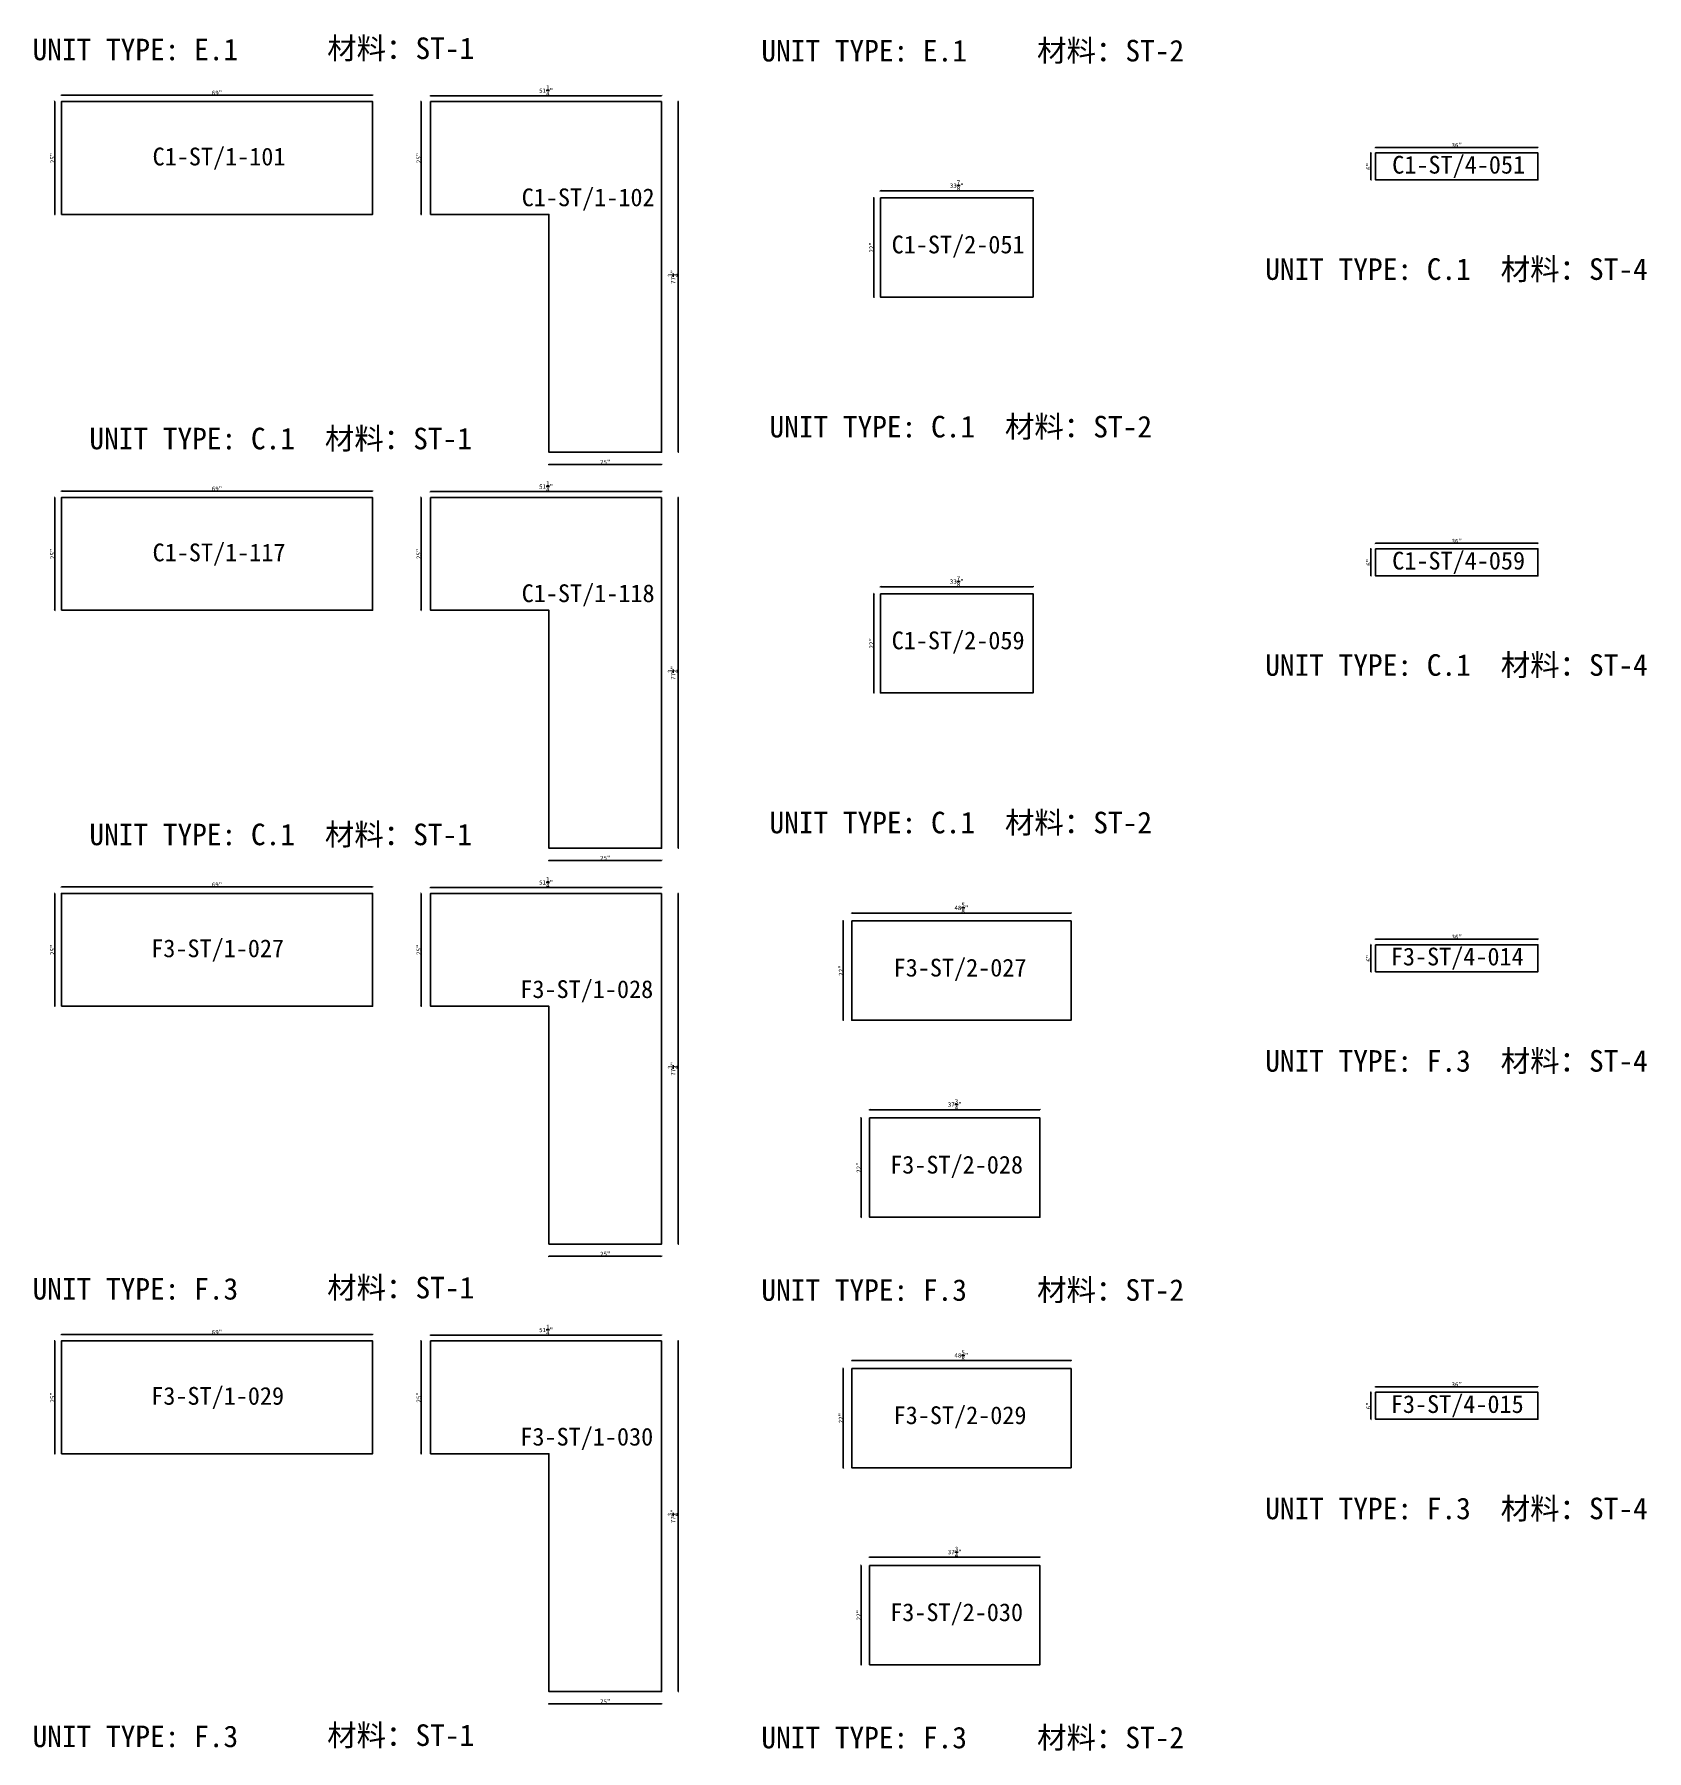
# Model space of a CAD drawing. Header units: millimetres. Extents: x -46962 to 137822, y -48342 to 2116.
# Drawn here: x -46822 to -37741, y -44448 to -34782 of the extents above; entities that cross this region are included whole.
import ezdxf
from ezdxf.enums import TextEntityAlignment as Align

# ---------------------------------------------------------------- set-up
doc = ezdxf.new("R2010")
doc.units = ezdxf.units.MM
doc.layers.add('COUNTERTOP_NUMBER', color=3, linetype='Continuous')
doc.layers.add('COUNTERTOPS', color=7, linetype='Continuous')
doc.styles.add('样式 1', font='')
doc.styles.get('样式 1').set_extended_font_data('NSimSun')
doc.dimstyles.new('副本 ISO-25', dxfattribs={"dimtxt": 25, "dimasz": 10, "dimexe": 1.5, "dimexo": 0.5, "dimtad": 1, "dimlfac": 0.03937, "dimlunit": 5, "dimtxsty": '样式 1', "dimblk": 'ARCHTICK', "dimcen": 2.5, "dimclrd": 256, "dimclrt": 1, "dimazin": 3, "dimtfac": 1, "dimtmove": 0, "dimatfit": 3, "dimfxlon": 1})

msp = doc.modelspace()

# ---------------------------------------------------------------- texts
at = {"style": '样式 1'}
for s, p in [('材料：ST-1', (-45172.423, -34921.292)), ('材料：ST-2', (-41174.575, -34934.725)), ('UNIT TYPE: E.1', (-46831.71, -34927.947)), ('UNIT TYPE: E.1', (-42727.3, -34934.725)), ('UNIT TYPE: C.1', (-39889.784, -36164.975)), ('材料：ST-4', (-38563.503, -36164.975)), ('材料：ST-2', (-41355.377, -37052.153)), ('UNIT TYPE: C.1', (-46511.744, -37119.106)), ('材料：ST-1', (-45185.463, -37119.106)), ('UNIT TYPE: C.1', (-42681.658, -37052.153)), ('UNIT TYPE: C.1', (-39889.784, -38394.542)), ('材料：ST-4', (-38563.503, -38394.542)), ('材料：ST-2', (-41355.377, -39281.721)), ('UNIT TYPE: C.1', (-46511.744, -39348.674)), ('材料：ST-1', (-45185.463, -39348.674)), ('UNIT TYPE: C.1', (-42681.658, -39281.721)), ('材料：ST-4', (-38563.503, -40624.109)), ('UNIT TYPE: F.3', (-39889.784, -40624.109)), ('UNIT TYPE: F.3', (-46831.71, -41907.5)), ('材料：ST-1', (-45172.423, -41900.845)), ('UNIT TYPE: F.3', (-42727.3, -41914.277)), ('材料：ST-2', (-41174.575, -41914.277)), ('材料：ST-4', (-38563.503, -43144.528)), ('UNIT TYPE: F.3', (-39889.784, -43144.528)), ('UNIT TYPE: F.3', (-46831.71, -44427.918)), ('材料：ST-1', (-45172.423, -44421.263)), ('UNIT TYPE: F.3', (-42727.3, -44434.696)), ('材料：ST-2', (-41174.575, -44434.696))]:
    msp.add_text(s, height=121.5865, dxfattribs=at).set_placement(p)
at = {"layer": 'COUNTERTOP_NUMBER', "color": 3, "style": '样式 1'}
for s, p in [('C1-ST/1-101', (-45781.553, -35470.177)), ('C1-ST/4-051', (-38800.229, -35516.387)), ('C1-ST/1-102', (-43702.658, -35700.027)), ('C1-ST/2-051', (-41619.024, -35965.519)), ('C1-ST/1-117', (-45781.553, -37699.744)), ('C1-ST/4-059', (-38800.229, -37745.954)), ('C1-ST/1-118', (-43702.658, -37929.594)), ('C1-ST/2-059', (-41619.024, -38195.086)), ('F3-ST/1-027', (-45789.329, -39929.311)), ('F3-ST/4-014', (-38808.005, -39975.522)), ('F3-ST/2-027', (-41608.159, -40038.164)), ('F3-ST/1-028', (-43710.434, -40159.161)), ('F3-ST/2-028', (-41627.614, -41147.748)), ('F3-ST/1-029', (-45789.329, -42449.73)), ('F3-ST/2-029', (-41608.159, -42558.582)), ('F3-ST/4-015', (-38808.005, -42495.94)), ('F3-ST/1-030', (-43710.434, -42679.58)), ('F3-ST/2-030', (-41627.614, -43668.166))]:
    msp.add_text(s, height=100, dxfattribs=at).set_placement(p, align=Align.MIDDLE_CENTER)

# ---------------------------------------------------------------- blocks, each defined once
blk = doc.blocks.new('_ArchTick')
at = {"color": 0, "linetype": 'ByBlock', "const_width": 0.15}
blk.add_lwpolyline([(-0.5, -0.5), (0.5, 0.5)], dxfattribs=at)
blk = doc.blocks.new('*D166')
at = {"color": 0, "lineweight": -2, "transparency": 16777216}
for p, q in [((-46705.4, -35161), (-46707.9, -35161)), ((-46705.4, -35796), (-46707.9, -35796))]:
    blk.add_line(p, q, dxfattribs=at)
at = {"lineweight": -2, "transparency": 16777216}
blk.add_line((-46706.4, -35796), (-46706.4, -35161), dxfattribs=at)
at = {"layer": 'Defpoints', "color": 0, "transparency": 16777216}
for p in [(-46706.4, -35161), (-46669.4, -35161), (-46669.4, -35796)]:
    blk.add_point(p, dxfattribs=at)
at = {"lineweight": -2, "transparency": 16777216, "xscale": 10, "yscale": 10, "zscale": 10}
for p, rotation in [((-46706.4, -35161), 90), ((-46706.4, -35796), 270)]:
    blk.add_blockref('_ArchTick', p, dxfattribs=dict(at, rotation=rotation))
at = {"color": 1, "transparency": 16777216, "insert": (-46719.5, -35478.5), "char_height": 25, "attachment_point": 5, "rotation": 90, "style": '样式 1'}
blk.add_mtext('\\A1;25"', dxfattribs=at)
blk = doc.blocks.new('*D167')
at = {"color": 0, "lineweight": -2, "transparency": 16777216}
for p, q in [((-46669.4, -35125.7), (-46669.4, -35123.2)), ((-44916.8, -35125.7), (-44916.8, -35123.2))]:
    blk.add_line(p, q, dxfattribs=at)
at = {"lineweight": -2, "transparency": 16777216}
blk.add_line((-46669.4, -35124.7), (-44916.8, -35124.7), dxfattribs=at)
at = {"layer": 'Defpoints', "color": 0, "transparency": 16777216}
for p in [(-46669.4, -35161), (-44916.8, -35124.7), (-44916.8, -35161)]:
    blk.add_point(p, dxfattribs=at)
at = {"lineweight": -2, "transparency": 16777216, "xscale": 10, "yscale": 10, "zscale": 10, "rotation": 180}
blk.add_blockref('_ArchTick', (-46669.4, -35124.7), dxfattribs=at)
at = {"lineweight": -2, "transparency": 16777216, "xscale": 10, "yscale": 10, "zscale": 10}
blk.add_blockref('_ArchTick', (-44916.8, -35124.7), dxfattribs=at)
at = {"color": 1, "transparency": 16777216, "insert": (-45793.1, -35111.6), "char_height": 25, "attachment_point": 5, "style": '样式 1'}
blk.add_mtext('\\A1;69"', dxfattribs=at)
blk = doc.blocks.new('*D162')
at = {"color": 0, "lineweight": -2, "transparency": 16777216}
for p, q in [((-44590.5, -35128.9), (-44590.5, -35126.4)), ((-43288.8, -35128.9), (-43288.8, -35126.4))]:
    blk.add_line(p, q, dxfattribs=at)
at = {"lineweight": -2, "transparency": 16777216}
blk.add_line((-44590.5, -35127.9), (-43288.8, -35127.9), dxfattribs=at)
at = {"layer": 'Defpoints', "color": 0, "transparency": 16777216}
for p in [(-44590.5, -35161), (-43288.8, -35127.9), (-43288.8, -35161)]:
    blk.add_point(p, dxfattribs=at)
at = {"lineweight": -2, "transparency": 16777216, "xscale": 10, "yscale": 10, "zscale": 10, "rotation": 180}
blk.add_blockref('_ArchTick', (-44590.5, -35127.9), dxfattribs=at)
at = {"lineweight": -2, "transparency": 16777216, "xscale": 10, "yscale": 10, "zscale": 10}
blk.add_blockref('_ArchTick', (-43288.8, -35127.9), dxfattribs=at)
at = {"color": 1, "transparency": 16777216, "insert": (-43939.6, -35098.9), "char_height": 25, "attachment_point": 5, "style": '样式 1'}
blk.add_mtext('\\A1;51{\\H1x;\\S1/4;}"', dxfattribs=at)
blk = doc.blocks.new('*D163')
at = {"color": 0, "lineweight": -2, "transparency": 16777216}
for p, q in [((-44643, -35161), (-44645.5, -35161)), ((-44643, -35796), (-44645.5, -35796))]:
    blk.add_line(p, q, dxfattribs=at)
at = {"lineweight": -2, "transparency": 16777216}
blk.add_line((-44644, -35796), (-44644, -35161), dxfattribs=at)
at = {"layer": 'Defpoints', "color": 0, "transparency": 16777216}
for p in [(-44644, -35161), (-44590.5, -35161), (-44590.5, -35796)]:
    blk.add_point(p, dxfattribs=at)
at = {"lineweight": -2, "transparency": 16777216, "xscale": 10, "yscale": 10, "zscale": 10}
for p, rotation in [((-44644, -35161), 90), ((-44644, -35796), 270)]:
    blk.add_blockref('_ArchTick', p, dxfattribs=dict(at, rotation=rotation))
at = {"color": 1, "transparency": 16777216, "insert": (-44657.1, -35478.5), "char_height": 25, "attachment_point": 5, "rotation": 90, "style": '样式 1'}
blk.add_mtext('\\A1;25"', dxfattribs=at)
blk = doc.blocks.new('*D164')
at = {"color": 0, "lineweight": -2, "transparency": 16777216}
for p, q in [((-43923.8, -37203.3), (-43923.8, -37205.8)), ((-43288.8, -37203.3), (-43288.8, -37205.8))]:
    blk.add_line(p, q, dxfattribs=at)
at = {"lineweight": -2, "transparency": 16777216}
blk.add_line((-43288.8, -37204.3), (-43923.8, -37204.3), dxfattribs=at)
at = {"layer": 'Defpoints', "color": 0, "transparency": 16777216}
for p in [(-43923.8, -37135.9), (-43923.8, -37204.3), (-43288.8, -37135.9)]:
    blk.add_point(p, dxfattribs=at)
at = {"lineweight": -2, "transparency": 16777216, "xscale": 10, "yscale": 10, "zscale": 10, "rotation": 180}
blk.add_blockref('_ArchTick', (-43923.8, -37204.3), dxfattribs=at)
at = {"lineweight": -2, "transparency": 16777216, "xscale": 10, "yscale": 10, "zscale": 10}
blk.add_blockref('_ArchTick', (-43288.8, -37204.3), dxfattribs=at)
at = {"color": 1, "transparency": 16777216, "insert": (-43606.3, -37191.1), "char_height": 25, "attachment_point": 5, "style": '样式 1'}
blk.add_mtext('\\A1;25"', dxfattribs=at)
blk = doc.blocks.new('*D165')
at = {"color": 0, "lineweight": -2, "transparency": 16777216}
for p, q in [((-43196.5, -35161), (-43194, -35161)), ((-43196.5, -37135.9), (-43194, -37135.9))]:
    blk.add_line(p, q, dxfattribs=at)
at = {"lineweight": -2, "transparency": 16777216}
blk.add_line((-43195.5, -37135.9), (-43195.5, -35161), dxfattribs=at)
at = {"layer": 'Defpoints', "color": 0, "transparency": 16777216}
for p in [(-43288.8, -35161), (-43195.5, -35161), (-43288.8, -37135.9)]:
    blk.add_point(p, dxfattribs=at)
at = {"lineweight": -2, "transparency": 16777216, "xscale": 10, "yscale": 10, "zscale": 10}
for p, rotation in [((-43195.5, -35161), 90), ((-43195.5, -37135.9), 270)]:
    blk.add_blockref('_ArchTick', p, dxfattribs=dict(at, rotation=rotation))
at = {"color": 1, "transparency": 16777216, "insert": (-43224.6, -36148.4), "char_height": 25, "attachment_point": 5, "rotation": 90, "style": '样式 1'}
blk.add_mtext('\\A1;77{\\H1x;\\S3/4;}"', dxfattribs=at)
blk = doc.blocks.new('*D168')
at = {"color": 0, "lineweight": -2, "transparency": 16777216}
for p, q in [((-42056.9, -35664.1), (-42056.9, -35661.6)), ((-41196.5, -35664.1), (-41196.5, -35661.6))]:
    blk.add_line(p, q, dxfattribs=at)
at = {"lineweight": -2, "transparency": 16777216}
blk.add_line((-42056.9, -35663.1), (-41196.5, -35663.1), dxfattribs=at)
at = {"layer": 'Defpoints', "color": 0, "transparency": 16777216}
for p in [(-41196.5, -35663.1), (-42056.9, -35702.5), (-41196.5, -35702.5)]:
    blk.add_point(p, dxfattribs=at)
at = {"lineweight": -2, "transparency": 16777216, "xscale": 10, "yscale": 10, "zscale": 10, "rotation": 180}
blk.add_blockref('_ArchTick', (-42056.9, -35663.1), dxfattribs=at)
at = {"lineweight": -2, "transparency": 16777216, "xscale": 10, "yscale": 10, "zscale": 10}
blk.add_blockref('_ArchTick', (-41196.5, -35663.1), dxfattribs=at)
at = {"color": 1, "transparency": 16777216, "insert": (-41626.7, -35634), "char_height": 25, "attachment_point": 5, "style": '样式 1'}
blk.add_mtext('\\A1;33{\\H1x;\\S7/8;}"', dxfattribs=at)
blk = doc.blocks.new('*D169')
at = {"color": 0, "lineweight": -2, "transparency": 16777216}
for p, q in [((-42092.5, -35702.5), (-42095, -35702.5)), ((-42092.5, -36261.3), (-42095, -36261.3))]:
    blk.add_line(p, q, dxfattribs=at)
at = {"lineweight": -2, "transparency": 16777216}
blk.add_line((-42093.5, -35702.5), (-42093.5, -36261.3), dxfattribs=at)
at = {"layer": 'Defpoints', "color": 0, "transparency": 16777216}
for p in [(-42056.9, -35702.5), (-42093.5, -36261.3), (-42056.9, -36261.3)]:
    blk.add_point(p, dxfattribs=at)
at = {"lineweight": -2, "transparency": 16777216, "xscale": 10, "yscale": 10, "zscale": 10}
for p, rotation in [((-42093.5, -35702.5), 90), ((-42093.5, -36261.3), 270)]:
    blk.add_blockref('_ArchTick', p, dxfattribs=dict(at, rotation=rotation))
at = {"color": 1, "transparency": 16777216, "insert": (-42106.7, -35981.9), "char_height": 25, "attachment_point": 5, "rotation": 90, "style": '样式 1'}
blk.add_mtext('\\A1;22"', dxfattribs=at)
blk = doc.blocks.new('*D170')
at = {"color": 0, "lineweight": -2, "transparency": 16777216}
for p, q in [((-39268.1, -35420), (-39268.1, -35417.5)), ((-38353.7, -35420), (-38353.7, -35417.5))]:
    blk.add_line(p, q, dxfattribs=at)
at = {"lineweight": -2, "transparency": 16777216}
blk.add_line((-39268.1, -35419), (-38353.7, -35419), dxfattribs=at)
at = {"layer": 'Defpoints', "color": 0, "transparency": 16777216}
for p in [(-39268.1, -35449.8), (-38353.7, -35419), (-38353.7, -35449.8)]:
    blk.add_point(p, dxfattribs=at)
at = {"lineweight": -2, "transparency": 16777216, "xscale": 10, "yscale": 10, "zscale": 10, "rotation": 180}
blk.add_blockref('_ArchTick', (-39268.1, -35419), dxfattribs=at)
at = {"lineweight": -2, "transparency": 16777216, "xscale": 10, "yscale": 10, "zscale": 10}
blk.add_blockref('_ArchTick', (-38353.7, -35419), dxfattribs=at)
at = {"color": 1, "transparency": 16777216, "insert": (-38810.9, -35405.9), "char_height": 25, "attachment_point": 5, "style": '样式 1'}
blk.add_mtext('\\A1;36"', dxfattribs=at)
blk = doc.blocks.new('*D171')
at = {"color": 0, "lineweight": -2, "transparency": 16777216}
for p, q in [((-39292.9, -35449.8), (-39295.4, -35449.8)), ((-39292.9, -35602.2), (-39295.4, -35602.2))]:
    blk.add_line(p, q, dxfattribs=at)
at = {"lineweight": -2, "transparency": 16777216}
blk.add_line((-39293.9, -35602.2), (-39293.9, -35449.8), dxfattribs=at)
at = {"layer": 'Defpoints', "color": 0, "transparency": 16777216}
for p in [(-39293.9, -35449.8), (-39268.1, -35449.8), (-39268.1, -35602.2)]:
    blk.add_point(p, dxfattribs=at)
at = {"lineweight": -2, "transparency": 16777216, "xscale": 10, "yscale": 10, "zscale": 10}
for p, rotation in [((-39293.9, -35449.8), 90), ((-39293.9, -35602.2), 270)]:
    blk.add_blockref('_ArchTick', p, dxfattribs=dict(at, rotation=rotation))
at = {"color": 1, "transparency": 16777216, "insert": (-39307.1, -35526), "char_height": 25, "attachment_point": 5, "rotation": 90, "style": '样式 1'}
blk.add_mtext('\\A1;6"', dxfattribs=at)
blk = doc.blocks.new('*D176')
at = {"color": 0, "lineweight": -2, "transparency": 16777216}
for p, q in [((-46705.4, -37390.6), (-46707.9, -37390.6)), ((-46705.4, -38025.6), (-46707.9, -38025.6))]:
    blk.add_line(p, q, dxfattribs=at)
at = {"lineweight": -2, "transparency": 16777216}
blk.add_line((-46706.4, -38025.6), (-46706.4, -37390.6), dxfattribs=at)
at = {"layer": 'Defpoints', "color": 0, "transparency": 16777216}
for p in [(-46706.4, -37390.6), (-46669.4, -37390.6), (-46669.4, -38025.6)]:
    blk.add_point(p, dxfattribs=at)
at = {"lineweight": -2, "transparency": 16777216, "xscale": 10, "yscale": 10, "zscale": 10}
for p, rotation in [((-46706.4, -37390.6), 90), ((-46706.4, -38025.6), 270)]:
    blk.add_blockref('_ArchTick', p, dxfattribs=dict(at, rotation=rotation))
at = {"color": 1, "transparency": 16777216, "insert": (-46719.5, -37708.1), "char_height": 25, "attachment_point": 5, "rotation": 90, "style": '样式 1'}
blk.add_mtext('\\A1;25"', dxfattribs=at)
blk = doc.blocks.new('*D177')
at = {"color": 0, "lineweight": -2, "transparency": 16777216}
for p, q in [((-46669.4, -37355.2), (-46669.4, -37352.7)), ((-44916.8, -37355.2), (-44916.8, -37352.7))]:
    blk.add_line(p, q, dxfattribs=at)
at = {"lineweight": -2, "transparency": 16777216}
blk.add_line((-46669.4, -37354.2), (-44916.8, -37354.2), dxfattribs=at)
at = {"layer": 'Defpoints', "color": 0, "transparency": 16777216}
for p in [(-46669.4, -37390.6), (-44916.8, -37354.2), (-44916.8, -37390.6)]:
    blk.add_point(p, dxfattribs=at)
at = {"lineweight": -2, "transparency": 16777216, "xscale": 10, "yscale": 10, "zscale": 10, "rotation": 180}
blk.add_blockref('_ArchTick', (-46669.4, -37354.2), dxfattribs=at)
at = {"lineweight": -2, "transparency": 16777216, "xscale": 10, "yscale": 10, "zscale": 10}
blk.add_blockref('_ArchTick', (-44916.8, -37354.2), dxfattribs=at)
at = {"color": 1, "transparency": 16777216, "insert": (-45793.1, -37341.1), "char_height": 25, "attachment_point": 5, "style": '样式 1'}
blk.add_mtext('\\A1;69"', dxfattribs=at)
blk = doc.blocks.new('*D172')
at = {"color": 0, "lineweight": -2, "transparency": 16777216}
for p, q in [((-44590.5, -37358.4), (-44590.5, -37355.9)), ((-43288.8, -37358.4), (-43288.8, -37355.9))]:
    blk.add_line(p, q, dxfattribs=at)
at = {"lineweight": -2, "transparency": 16777216}
blk.add_line((-44590.5, -37357.4), (-43288.8, -37357.4), dxfattribs=at)
at = {"layer": 'Defpoints', "color": 0, "transparency": 16777216}
for p in [(-44590.5, -37390.6), (-43288.8, -37357.4), (-43288.8, -37390.6)]:
    blk.add_point(p, dxfattribs=at)
at = {"lineweight": -2, "transparency": 16777216, "xscale": 10, "yscale": 10, "zscale": 10, "rotation": 180}
blk.add_blockref('_ArchTick', (-44590.5, -37357.4), dxfattribs=at)
at = {"lineweight": -2, "transparency": 16777216, "xscale": 10, "yscale": 10, "zscale": 10}
blk.add_blockref('_ArchTick', (-43288.8, -37357.4), dxfattribs=at)
at = {"color": 1, "transparency": 16777216, "insert": (-43939.6, -37328.4), "char_height": 25, "attachment_point": 5, "style": '样式 1'}
blk.add_mtext('\\A1;51{\\H1x;\\S1/4;}"', dxfattribs=at)
blk = doc.blocks.new('*D173')
at = {"color": 0, "lineweight": -2, "transparency": 16777216}
for p, q in [((-44643, -37390.6), (-44645.5, -37390.6)), ((-44643, -38025.6), (-44645.5, -38025.6))]:
    blk.add_line(p, q, dxfattribs=at)
at = {"lineweight": -2, "transparency": 16777216}
blk.add_line((-44644, -38025.6), (-44644, -37390.6), dxfattribs=at)
at = {"layer": 'Defpoints', "color": 0, "transparency": 16777216}
for p in [(-44644, -37390.6), (-44590.5, -37390.6), (-44590.5, -38025.6)]:
    blk.add_point(p, dxfattribs=at)
at = {"lineweight": -2, "transparency": 16777216, "xscale": 10, "yscale": 10, "zscale": 10}
for p, rotation in [((-44644, -37390.6), 90), ((-44644, -38025.6), 270)]:
    blk.add_blockref('_ArchTick', p, dxfattribs=dict(at, rotation=rotation))
at = {"color": 1, "transparency": 16777216, "insert": (-44657.1, -37708.1), "char_height": 25, "attachment_point": 5, "rotation": 90, "style": '样式 1'}
blk.add_mtext('\\A1;25"', dxfattribs=at)
blk = doc.blocks.new('*D174')
at = {"color": 0, "lineweight": -2, "transparency": 16777216}
for p, q in [((-43923.8, -39432.8), (-43923.8, -39435.3)), ((-43288.8, -39432.8), (-43288.8, -39435.3))]:
    blk.add_line(p, q, dxfattribs=at)
at = {"lineweight": -2, "transparency": 16777216}
blk.add_line((-43288.8, -39433.8), (-43923.8, -39433.8), dxfattribs=at)
at = {"layer": 'Defpoints', "color": 0, "transparency": 16777216}
for p in [(-43923.8, -39365.4), (-43923.8, -39433.8), (-43288.8, -39365.4)]:
    blk.add_point(p, dxfattribs=at)
at = {"lineweight": -2, "transparency": 16777216, "xscale": 10, "yscale": 10, "zscale": 10, "rotation": 180}
blk.add_blockref('_ArchTick', (-43923.8, -39433.8), dxfattribs=at)
at = {"lineweight": -2, "transparency": 16777216, "xscale": 10, "yscale": 10, "zscale": 10}
blk.add_blockref('_ArchTick', (-43288.8, -39433.8), dxfattribs=at)
at = {"color": 1, "transparency": 16777216, "insert": (-43606.3, -39420.7), "char_height": 25, "attachment_point": 5, "style": '样式 1'}
blk.add_mtext('\\A1;25"', dxfattribs=at)
blk = doc.blocks.new('*D175')
at = {"color": 0, "lineweight": -2, "transparency": 16777216}
for p, q in [((-43196.5, -37390.6), (-43194, -37390.6)), ((-43196.5, -39365.4), (-43194, -39365.4))]:
    blk.add_line(p, q, dxfattribs=at)
at = {"lineweight": -2, "transparency": 16777216}
blk.add_line((-43195.5, -39365.4), (-43195.5, -37390.6), dxfattribs=at)
at = {"layer": 'Defpoints', "color": 0, "transparency": 16777216}
for p in [(-43288.8, -37390.6), (-43195.5, -37390.6), (-43288.8, -39365.4)]:
    blk.add_point(p, dxfattribs=at)
at = {"lineweight": -2, "transparency": 16777216, "xscale": 10, "yscale": 10, "zscale": 10}
for p, rotation in [((-43195.5, -37390.6), 90), ((-43195.5, -39365.4), 270)]:
    blk.add_blockref('_ArchTick', p, dxfattribs=dict(at, rotation=rotation))
at = {"color": 1, "transparency": 16777216, "insert": (-43224.6, -38378), "char_height": 25, "attachment_point": 5, "rotation": 90, "style": '样式 1'}
blk.add_mtext('\\A1;77{\\H1x;\\S3/4;}"', dxfattribs=at)
blk = doc.blocks.new('*D178')
at = {"color": 0, "lineweight": -2, "transparency": 16777216}
for p, q in [((-42056.9, -37893.7), (-42056.9, -37891.2)), ((-41196.5, -37893.7), (-41196.5, -37891.2))]:
    blk.add_line(p, q, dxfattribs=at)
at = {"lineweight": -2, "transparency": 16777216}
blk.add_line((-42056.9, -37892.7), (-41196.5, -37892.7), dxfattribs=at)
at = {"layer": 'Defpoints', "color": 0, "transparency": 16777216}
for p in [(-42056.9, -37932.1), (-41196.5, -37892.7), (-41196.5, -37932.1)]:
    blk.add_point(p, dxfattribs=at)
at = {"lineweight": -2, "transparency": 16777216, "xscale": 10, "yscale": 10, "zscale": 10, "rotation": 180}
blk.add_blockref('_ArchTick', (-42056.9, -37892.7), dxfattribs=at)
at = {"lineweight": -2, "transparency": 16777216, "xscale": 10, "yscale": 10, "zscale": 10}
blk.add_blockref('_ArchTick', (-41196.5, -37892.7), dxfattribs=at)
at = {"color": 1, "transparency": 16777216, "insert": (-41626.7, -37863.6), "char_height": 25, "attachment_point": 5, "style": '样式 1'}
blk.add_mtext('\\A1;33{\\H1x;\\S7/8;}"', dxfattribs=at)
blk = doc.blocks.new('*D179')
at = {"color": 0, "lineweight": -2, "transparency": 16777216}
for p, q in [((-42092.5, -37932.1), (-42095, -37932.1)), ((-42092.5, -38490.9), (-42095, -38490.9))]:
    blk.add_line(p, q, dxfattribs=at)
at = {"lineweight": -2, "transparency": 16777216}
blk.add_line((-42093.5, -37932.1), (-42093.5, -38490.9), dxfattribs=at)
at = {"layer": 'Defpoints', "color": 0, "transparency": 16777216}
for p in [(-42056.9, -37932.1), (-42093.5, -38490.9), (-42056.9, -38490.9)]:
    blk.add_point(p, dxfattribs=at)
at = {"lineweight": -2, "transparency": 16777216, "xscale": 10, "yscale": 10, "zscale": 10}
for p, rotation in [((-42093.5, -37932.1), 90), ((-42093.5, -38490.9), 270)]:
    blk.add_blockref('_ArchTick', p, dxfattribs=dict(at, rotation=rotation))
at = {"color": 1, "transparency": 16777216, "insert": (-42106.7, -38211.5), "char_height": 25, "attachment_point": 5, "rotation": 90, "style": '样式 1'}
blk.add_mtext('\\A1;22"', dxfattribs=at)
blk = doc.blocks.new('*D180')
at = {"color": 0, "lineweight": -2, "transparency": 16777216}
for p, q in [((-39268.1, -37649.5), (-39268.1, -37647)), ((-38353.7, -37649.5), (-38353.7, -37647))]:
    blk.add_line(p, q, dxfattribs=at)
at = {"lineweight": -2, "transparency": 16777216}
blk.add_line((-39268.1, -37648.5), (-38353.7, -37648.5), dxfattribs=at)
at = {"layer": 'Defpoints', "color": 0, "transparency": 16777216}
for p in [(-39268.1, -37679.4), (-38353.7, -37648.5), (-38353.7, -37679.4)]:
    blk.add_point(p, dxfattribs=at)
at = {"lineweight": -2, "transparency": 16777216, "xscale": 10, "yscale": 10, "zscale": 10, "rotation": 180}
blk.add_blockref('_ArchTick', (-39268.1, -37648.5), dxfattribs=at)
at = {"lineweight": -2, "transparency": 16777216, "xscale": 10, "yscale": 10, "zscale": 10}
blk.add_blockref('_ArchTick', (-38353.7, -37648.5), dxfattribs=at)
at = {"color": 1, "transparency": 16777216, "insert": (-38810.9, -37635.4), "char_height": 25, "attachment_point": 5, "style": '样式 1'}
blk.add_mtext('\\A1;36"', dxfattribs=at)
blk = doc.blocks.new('*D181')
at = {"color": 0, "lineweight": -2, "transparency": 16777216}
for p, q in [((-39292.9, -37679.4), (-39295.4, -37679.4)), ((-39292.9, -37831.8), (-39295.4, -37831.8))]:
    blk.add_line(p, q, dxfattribs=at)
at = {"lineweight": -2, "transparency": 16777216}
blk.add_line((-39293.9, -37831.8), (-39293.9, -37679.4), dxfattribs=at)
at = {"layer": 'Defpoints', "color": 0, "transparency": 16777216}
for p in [(-39293.9, -37679.4), (-39268.1, -37679.4), (-39268.1, -37831.8)]:
    blk.add_point(p, dxfattribs=at)
at = {"lineweight": -2, "transparency": 16777216, "xscale": 10, "yscale": 10, "zscale": 10}
for p, rotation in [((-39293.9, -37679.4), 90), ((-39293.9, -37831.8), 270)]:
    blk.add_blockref('_ArchTick', p, dxfattribs=dict(at, rotation=rotation))
at = {"color": 1, "transparency": 16777216, "insert": (-39307.1, -37755.6), "char_height": 25, "attachment_point": 5, "rotation": 90, "style": '样式 1'}
blk.add_mtext('\\A1;6"', dxfattribs=at)
blk = doc.blocks.new('*D182')
at = {"color": 0, "lineweight": -2, "transparency": 16777216}
for p, q in [((-46705.4, -39620.1), (-46707.9, -39620.1)), ((-46705.4, -40255.1), (-46707.9, -40255.1))]:
    blk.add_line(p, q, dxfattribs=at)
at = {"lineweight": -2, "transparency": 16777216}
blk.add_line((-46706.4, -40255.1), (-46706.4, -39620.1), dxfattribs=at)
at = {"layer": 'Defpoints', "color": 0, "transparency": 16777216}
for p in [(-46706.4, -39620.1), (-46669.4, -39620.1), (-46669.4, -40255.1)]:
    blk.add_point(p, dxfattribs=at)
at = {"lineweight": -2, "transparency": 16777216, "xscale": 10, "yscale": 10, "zscale": 10}
for p, rotation in [((-46706.4, -39620.1), 90), ((-46706.4, -40255.1), 270)]:
    blk.add_blockref('_ArchTick', p, dxfattribs=dict(at, rotation=rotation))
at = {"color": 1, "transparency": 16777216, "insert": (-46719.5, -39937.6), "char_height": 25, "attachment_point": 5, "rotation": 90, "style": '样式 1'}
blk.add_mtext('\\A1;25"', dxfattribs=at)
blk = doc.blocks.new('*D183')
at = {"color": 0, "lineweight": -2, "transparency": 16777216}
for p, q in [((-46669.4, -39584.8), (-46669.4, -39582.3)), ((-44916.8, -39584.8), (-44916.8, -39582.3))]:
    blk.add_line(p, q, dxfattribs=at)
at = {"lineweight": -2, "transparency": 16777216}
blk.add_line((-46669.4, -39583.8), (-44916.8, -39583.8), dxfattribs=at)
at = {"layer": 'Defpoints', "color": 0, "transparency": 16777216}
for p in [(-46669.4, -39620.1), (-44916.8, -39583.8), (-44916.8, -39620.1)]:
    blk.add_point(p, dxfattribs=at)
at = {"lineweight": -2, "transparency": 16777216, "xscale": 10, "yscale": 10, "zscale": 10, "rotation": 180}
blk.add_blockref('_ArchTick', (-46669.4, -39583.8), dxfattribs=at)
at = {"lineweight": -2, "transparency": 16777216, "xscale": 10, "yscale": 10, "zscale": 10}
blk.add_blockref('_ArchTick', (-44916.8, -39583.8), dxfattribs=at)
at = {"color": 1, "transparency": 16777216, "insert": (-45793.1, -39570.7), "char_height": 25, "attachment_point": 5, "style": '样式 1'}
blk.add_mtext('\\A1;69"', dxfattribs=at)
blk = doc.blocks.new('*D184')
at = {"color": 0, "lineweight": -2, "transparency": 16777216}
for p, q in [((-44590.5, -39588), (-44590.5, -39585.5)), ((-43288.8, -39588), (-43288.8, -39585.5))]:
    blk.add_line(p, q, dxfattribs=at)
at = {"lineweight": -2, "transparency": 16777216}
blk.add_line((-44590.5, -39587), (-43288.8, -39587), dxfattribs=at)
at = {"layer": 'Defpoints', "color": 0, "transparency": 16777216}
for p in [(-44590.5, -39620.1), (-43288.8, -39587), (-43288.8, -39620.1)]:
    blk.add_point(p, dxfattribs=at)
at = {"lineweight": -2, "transparency": 16777216, "xscale": 10, "yscale": 10, "zscale": 10, "rotation": 180}
blk.add_blockref('_ArchTick', (-44590.5, -39587), dxfattribs=at)
at = {"lineweight": -2, "transparency": 16777216, "xscale": 10, "yscale": 10, "zscale": 10}
blk.add_blockref('_ArchTick', (-43288.8, -39587), dxfattribs=at)
at = {"color": 1, "transparency": 16777216, "insert": (-43939.6, -39558), "char_height": 25, "attachment_point": 5, "style": '样式 1'}
blk.add_mtext('\\A1;51{\\H1x;\\S1/4;}"', dxfattribs=at)
blk = doc.blocks.new('*D185')
at = {"color": 0, "lineweight": -2, "transparency": 16777216}
for p, q in [((-44643, -39620.1), (-44645.5, -39620.1)), ((-44643, -40255.1), (-44645.5, -40255.1))]:
    blk.add_line(p, q, dxfattribs=at)
at = {"lineweight": -2, "transparency": 16777216}
blk.add_line((-44644, -40255.1), (-44644, -39620.1), dxfattribs=at)
at = {"layer": 'Defpoints', "color": 0, "transparency": 16777216}
for p in [(-44644, -39620.1), (-44590.5, -39620.1), (-44590.5, -40255.1)]:
    blk.add_point(p, dxfattribs=at)
at = {"lineweight": -2, "transparency": 16777216, "xscale": 10, "yscale": 10, "zscale": 10}
for p, rotation in [((-44644, -39620.1), 90), ((-44644, -40255.1), 270)]:
    blk.add_blockref('_ArchTick', p, dxfattribs=dict(at, rotation=rotation))
at = {"color": 1, "transparency": 16777216, "insert": (-44657.1, -39937.6), "char_height": 25, "attachment_point": 5, "rotation": 90, "style": '样式 1'}
blk.add_mtext('\\A1;25"', dxfattribs=at)
blk = doc.blocks.new('*D186')
at = {"color": 0, "lineweight": -2, "transparency": 16777216}
for p, q in [((-43923.8, -41662.4), (-43923.8, -41664.9)), ((-43288.8, -41662.4), (-43288.8, -41664.9))]:
    blk.add_line(p, q, dxfattribs=at)
at = {"lineweight": -2, "transparency": 16777216}
blk.add_line((-43288.8, -41663.4), (-43923.8, -41663.4), dxfattribs=at)
at = {"layer": 'Defpoints', "color": 0, "transparency": 16777216}
for p in [(-43923.8, -41595), (-43288.8, -41595), (-43923.8, -41663.4)]:
    blk.add_point(p, dxfattribs=at)
at = {"lineweight": -2, "transparency": 16777216, "xscale": 10, "yscale": 10, "zscale": 10, "rotation": 180}
blk.add_blockref('_ArchTick', (-43923.8, -41663.4), dxfattribs=at)
at = {"lineweight": -2, "transparency": 16777216, "xscale": 10, "yscale": 10, "zscale": 10}
blk.add_blockref('_ArchTick', (-43288.8, -41663.4), dxfattribs=at)
at = {"color": 1, "transparency": 16777216, "insert": (-43606.3, -41650.3), "char_height": 25, "attachment_point": 5, "style": '样式 1'}
blk.add_mtext('\\A1;25"', dxfattribs=at)
blk = doc.blocks.new('*D187')
at = {"color": 0, "lineweight": -2, "transparency": 16777216}
for p, q in [((-43196.5, -39620.1), (-43194, -39620.1)), ((-43196.5, -41595), (-43194, -41595))]:
    blk.add_line(p, q, dxfattribs=at)
at = {"lineweight": -2, "transparency": 16777216}
blk.add_line((-43195.5, -41595), (-43195.5, -39620.1), dxfattribs=at)
at = {"layer": 'Defpoints', "color": 0, "transparency": 16777216}
for p in [(-43288.8, -39620.1), (-43195.5, -39620.1), (-43288.8, -41595)]:
    blk.add_point(p, dxfattribs=at)
at = {"lineweight": -2, "transparency": 16777216, "xscale": 10, "yscale": 10, "zscale": 10}
for p, rotation in [((-43195.5, -39620.1), 90), ((-43195.5, -41595), 270)]:
    blk.add_blockref('_ArchTick', p, dxfattribs=dict(at, rotation=rotation))
at = {"color": 1, "transparency": 16777216, "insert": (-43224.6, -40607.6), "char_height": 25, "attachment_point": 5, "rotation": 90, "style": '样式 1'}
blk.add_mtext('\\A1;77{\\H1x;\\S3/4;}"', dxfattribs=at)
blk = doc.blocks.new('*D188')
at = {"color": 0, "lineweight": -2, "transparency": 16777216}
for p, q in [((-42218.2, -39731.7), (-42218.2, -39729.2)), ((-40983.2, -39731.7), (-40983.2, -39729.2))]:
    blk.add_line(p, q, dxfattribs=at)
at = {"lineweight": -2, "transparency": 16777216}
blk.add_line((-42218.2, -39730.7), (-40983.2, -39730.7), dxfattribs=at)
at = {"layer": 'Defpoints', "color": 0, "transparency": 16777216}
for p in [(-42218.2, -39775.2), (-40983.2, -39730.7), (-40983.2, -39775.2)]:
    blk.add_point(p, dxfattribs=at)
at = {"lineweight": -2, "transparency": 16777216, "xscale": 10, "yscale": 10, "zscale": 10, "rotation": 180}
blk.add_blockref('_ArchTick', (-42218.2, -39730.7), dxfattribs=at)
at = {"lineweight": -2, "transparency": 16777216, "xscale": 10, "yscale": 10, "zscale": 10}
blk.add_blockref('_ArchTick', (-40983.2, -39730.7), dxfattribs=at)
at = {"color": 1, "transparency": 16777216, "insert": (-41600.7, -39701.6), "char_height": 25, "attachment_point": 5, "style": '样式 1'}
blk.add_mtext('\\A1;48{\\H1x;\\S5/8;}"', dxfattribs=at)
blk = doc.blocks.new('*D189')
at = {"color": 0, "lineweight": -2, "transparency": 16777216}
for p, q in [((-42265, -39775.2), (-42267.5, -39775.2)), ((-42265, -40334), (-42267.5, -40334))]:
    blk.add_line(p, q, dxfattribs=at)
at = {"lineweight": -2, "transparency": 16777216}
blk.add_line((-42266, -40334), (-42266, -39775.2), dxfattribs=at)
at = {"layer": 'Defpoints', "color": 0, "transparency": 16777216}
for p in [(-42266, -39775.2), (-42218.2, -39775.2), (-42218.2, -40334)]:
    blk.add_point(p, dxfattribs=at)
at = {"lineweight": -2, "transparency": 16777216, "xscale": 10, "yscale": 10, "zscale": 10}
for p, rotation in [((-42266, -39775.2), 90), ((-42266, -40334), 270)]:
    blk.add_blockref('_ArchTick', p, dxfattribs=dict(at, rotation=rotation))
at = {"color": 1, "transparency": 16777216, "insert": (-42279.1, -40054.6), "char_height": 25, "attachment_point": 5, "rotation": 90, "style": '样式 1'}
blk.add_mtext('\\A1;22"', dxfattribs=at)
blk = doc.blocks.new('*D190')
at = {"color": 0, "lineweight": -2, "transparency": 16777216}
for p, q in [((-42117.7, -40838.9), (-42117.7, -40836.4)), ((-41158.9, -40838.9), (-41158.9, -40836.4))]:
    blk.add_line(p, q, dxfattribs=at)
at = {"lineweight": -2, "transparency": 16777216}
blk.add_line((-42117.7, -40837.9), (-41158.9, -40837.9), dxfattribs=at)
at = {"layer": 'Defpoints', "color": 0, "transparency": 16777216}
for p in [(-42117.7, -40884.8), (-41158.9, -40837.9), (-41158.9, -40884.8)]:
    blk.add_point(p, dxfattribs=at)
at = {"lineweight": -2, "transparency": 16777216, "xscale": 10, "yscale": 10, "zscale": 10, "rotation": 180}
blk.add_blockref('_ArchTick', (-42117.7, -40837.9), dxfattribs=at)
at = {"lineweight": -2, "transparency": 16777216, "xscale": 10, "yscale": 10, "zscale": 10}
blk.add_blockref('_ArchTick', (-41158.9, -40837.9), dxfattribs=at)
at = {"color": 1, "transparency": 16777216, "insert": (-41638.3, -40808.8), "char_height": 25, "attachment_point": 5, "style": '样式 1'}
blk.add_mtext('\\A1;37{\\H1x;\\S3/4;}"', dxfattribs=at)
blk = doc.blocks.new('*D191')
at = {"color": 0, "lineweight": -2, "transparency": 16777216}
for p, q in [((-42164.8, -40884.8), (-42167.3, -40884.8)), ((-42164.8, -41443.6), (-42167.3, -41443.6))]:
    blk.add_line(p, q, dxfattribs=at)
at = {"lineweight": -2, "transparency": 16777216}
blk.add_line((-42165.8, -41443.6), (-42165.8, -40884.8), dxfattribs=at)
at = {"layer": 'Defpoints', "color": 0, "transparency": 16777216}
for p in [(-42165.8, -40884.8), (-42117.7, -40884.8), (-42117.7, -41443.6)]:
    blk.add_point(p, dxfattribs=at)
at = {"lineweight": -2, "transparency": 16777216, "xscale": 10, "yscale": 10, "zscale": 10}
for p, rotation in [((-42165.8, -40884.8), 90), ((-42165.8, -41443.6), 270)]:
    blk.add_blockref('_ArchTick', p, dxfattribs=dict(at, rotation=rotation))
at = {"color": 1, "transparency": 16777216, "insert": (-42178.9, -41164.2), "char_height": 25, "attachment_point": 5, "rotation": 90, "style": '样式 1'}
blk.add_mtext('\\A1;22"', dxfattribs=at)
blk = doc.blocks.new('*D192')
at = {"color": 0, "lineweight": -2, "transparency": 16777216}
for p, q in [((-39268.1, -39879.1), (-39268.1, -39876.6)), ((-38353.7, -39879.1), (-38353.7, -39876.6))]:
    blk.add_line(p, q, dxfattribs=at)
at = {"lineweight": -2, "transparency": 16777216}
blk.add_line((-39268.1, -39878.1), (-38353.7, -39878.1), dxfattribs=at)
at = {"layer": 'Defpoints', "color": 0, "transparency": 16777216}
for p in [(-39268.1, -39909), (-38353.7, -39878.1), (-38353.7, -39909)]:
    blk.add_point(p, dxfattribs=at)
at = {"lineweight": -2, "transparency": 16777216, "xscale": 10, "yscale": 10, "zscale": 10, "rotation": 180}
blk.add_blockref('_ArchTick', (-39268.1, -39878.1), dxfattribs=at)
at = {"lineweight": -2, "transparency": 16777216, "xscale": 10, "yscale": 10, "zscale": 10}
blk.add_blockref('_ArchTick', (-38353.7, -39878.1), dxfattribs=at)
at = {"color": 1, "transparency": 16777216, "insert": (-38810.9, -39865), "char_height": 25, "attachment_point": 5, "style": '样式 1'}
blk.add_mtext('\\A1;36"', dxfattribs=at)
blk = doc.blocks.new('*D193')
at = {"color": 0, "lineweight": -2, "transparency": 16777216}
for p, q in [((-39292.9, -39909), (-39295.4, -39909)), ((-39292.9, -40061.4), (-39295.4, -40061.4))]:
    blk.add_line(p, q, dxfattribs=at)
at = {"lineweight": -2, "transparency": 16777216}
blk.add_line((-39293.9, -40061.4), (-39293.9, -39909), dxfattribs=at)
at = {"layer": 'Defpoints', "color": 0, "transparency": 16777216}
for p in [(-39293.9, -39909), (-39268.1, -39909), (-39268.1, -40061.4)]:
    blk.add_point(p, dxfattribs=at)
at = {"lineweight": -2, "transparency": 16777216, "xscale": 10, "yscale": 10, "zscale": 10}
for p, rotation in [((-39293.9, -39909), 90), ((-39293.9, -40061.4), 270)]:
    blk.add_blockref('_ArchTick', p, dxfattribs=dict(at, rotation=rotation))
at = {"color": 1, "transparency": 16777216, "insert": (-39307.1, -39985.2), "char_height": 25, "attachment_point": 5, "rotation": 90, "style": '样式 1'}
blk.add_mtext('\\A1;6"', dxfattribs=at)
blk = doc.blocks.new('*D194')
at = {"color": 0, "lineweight": -2, "transparency": 16777216}
for p, q in [((-46705.4, -42140.6), (-46707.9, -42140.6)), ((-46705.4, -42775.6), (-46707.9, -42775.6))]:
    blk.add_line(p, q, dxfattribs=at)
at = {"lineweight": -2, "transparency": 16777216}
blk.add_line((-46706.4, -42775.6), (-46706.4, -42140.6), dxfattribs=at)
at = {"layer": 'Defpoints', "color": 0, "transparency": 16777216}
for p in [(-46706.4, -42140.6), (-46669.4, -42140.6), (-46669.4, -42775.6)]:
    blk.add_point(p, dxfattribs=at)
at = {"lineweight": -2, "transparency": 16777216, "xscale": 10, "yscale": 10, "zscale": 10}
for p, rotation in [((-46706.4, -42140.6), 90), ((-46706.4, -42775.6), 270)]:
    blk.add_blockref('_ArchTick', p, dxfattribs=dict(at, rotation=rotation))
at = {"color": 1, "transparency": 16777216, "insert": (-46719.5, -42458.1), "char_height": 25, "attachment_point": 5, "rotation": 90, "style": '样式 1'}
blk.add_mtext('\\A1;25"', dxfattribs=at)
blk = doc.blocks.new('*D195')
at = {"color": 0, "lineweight": -2, "transparency": 16777216}
for p, q in [((-46669.4, -42105.2), (-46669.4, -42102.7)), ((-44916.8, -42105.2), (-44916.8, -42102.7))]:
    blk.add_line(p, q, dxfattribs=at)
at = {"lineweight": -2, "transparency": 16777216}
blk.add_line((-46669.4, -42104.2), (-44916.8, -42104.2), dxfattribs=at)
at = {"layer": 'Defpoints', "color": 0, "transparency": 16777216}
for p in [(-46669.4, -42140.6), (-44916.8, -42104.2), (-44916.8, -42140.6)]:
    blk.add_point(p, dxfattribs=at)
at = {"lineweight": -2, "transparency": 16777216, "xscale": 10, "yscale": 10, "zscale": 10, "rotation": 180}
blk.add_blockref('_ArchTick', (-46669.4, -42104.2), dxfattribs=at)
at = {"lineweight": -2, "transparency": 16777216, "xscale": 10, "yscale": 10, "zscale": 10}
blk.add_blockref('_ArchTick', (-44916.8, -42104.2), dxfattribs=at)
at = {"color": 1, "transparency": 16777216, "insert": (-45793.1, -42091.1), "char_height": 25, "attachment_point": 5, "style": '样式 1'}
blk.add_mtext('\\A1;69"', dxfattribs=at)
blk = doc.blocks.new('*D196')
at = {"color": 0, "lineweight": -2, "transparency": 16777216}
for p, q in [((-44590.5, -42108.4), (-44590.5, -42105.9)), ((-43288.8, -42108.4), (-43288.8, -42105.9))]:
    blk.add_line(p, q, dxfattribs=at)
at = {"lineweight": -2, "transparency": 16777216}
blk.add_line((-44590.5, -42107.4), (-43288.8, -42107.4), dxfattribs=at)
at = {"layer": 'Defpoints', "color": 0, "transparency": 16777216}
for p in [(-44590.5, -42140.6), (-43288.8, -42107.4), (-43288.8, -42140.6)]:
    blk.add_point(p, dxfattribs=at)
at = {"lineweight": -2, "transparency": 16777216, "xscale": 10, "yscale": 10, "zscale": 10, "rotation": 180}
blk.add_blockref('_ArchTick', (-44590.5, -42107.4), dxfattribs=at)
at = {"lineweight": -2, "transparency": 16777216, "xscale": 10, "yscale": 10, "zscale": 10}
blk.add_blockref('_ArchTick', (-43288.8, -42107.4), dxfattribs=at)
at = {"color": 1, "transparency": 16777216, "insert": (-43939.6, -42078.4), "char_height": 25, "attachment_point": 5, "style": '样式 1'}
blk.add_mtext('\\A1;51{\\H1x;\\S1/4;}"', dxfattribs=at)
blk = doc.blocks.new('*D197')
at = {"color": 0, "lineweight": -2, "transparency": 16777216}
for p, q in [((-44643, -42140.6), (-44645.5, -42140.6)), ((-44643, -42775.6), (-44645.5, -42775.6))]:
    blk.add_line(p, q, dxfattribs=at)
at = {"lineweight": -2, "transparency": 16777216}
blk.add_line((-44644, -42775.6), (-44644, -42140.6), dxfattribs=at)
at = {"layer": 'Defpoints', "color": 0, "transparency": 16777216}
for p in [(-44644, -42140.6), (-44590.5, -42140.6), (-44590.5, -42775.6)]:
    blk.add_point(p, dxfattribs=at)
at = {"lineweight": -2, "transparency": 16777216, "xscale": 10, "yscale": 10, "zscale": 10}
for p, rotation in [((-44644, -42140.6), 90), ((-44644, -42775.6), 270)]:
    blk.add_blockref('_ArchTick', p, dxfattribs=dict(at, rotation=rotation))
at = {"color": 1, "transparency": 16777216, "insert": (-44657.1, -42458.1), "char_height": 25, "attachment_point": 5, "rotation": 90, "style": '样式 1'}
blk.add_mtext('\\A1;25"', dxfattribs=at)
blk = doc.blocks.new('*D198')
at = {"color": 0, "lineweight": -2, "transparency": 16777216}
for p, q in [((-43923.8, -44182.8), (-43923.8, -44185.3)), ((-43288.8, -44182.8), (-43288.8, -44185.3))]:
    blk.add_line(p, q, dxfattribs=at)
at = {"lineweight": -2, "transparency": 16777216}
blk.add_line((-43288.8, -44183.8), (-43923.8, -44183.8), dxfattribs=at)
at = {"layer": 'Defpoints', "color": 0, "transparency": 16777216}
for p in [(-43923.8, -44115.4), (-43288.8, -44115.4), (-43923.8, -44183.8)]:
    blk.add_point(p, dxfattribs=at)
at = {"lineweight": -2, "transparency": 16777216, "xscale": 10, "yscale": 10, "zscale": 10, "rotation": 180}
blk.add_blockref('_ArchTick', (-43923.8, -44183.8), dxfattribs=at)
at = {"lineweight": -2, "transparency": 16777216, "xscale": 10, "yscale": 10, "zscale": 10}
blk.add_blockref('_ArchTick', (-43288.8, -44183.8), dxfattribs=at)
at = {"color": 1, "transparency": 16777216, "insert": (-43606.3, -44170.7), "char_height": 25, "attachment_point": 5, "style": '样式 1'}
blk.add_mtext('\\A1;25"', dxfattribs=at)
blk = doc.blocks.new('*D199')
at = {"color": 0, "lineweight": -2, "transparency": 16777216}
for p, q in [((-43196.5, -42140.6), (-43194, -42140.6)), ((-43196.5, -44115.4), (-43194, -44115.4))]:
    blk.add_line(p, q, dxfattribs=at)
at = {"lineweight": -2, "transparency": 16777216}
blk.add_line((-43195.5, -44115.4), (-43195.5, -42140.6), dxfattribs=at)
at = {"layer": 'Defpoints', "color": 0, "transparency": 16777216}
for p in [(-43288.8, -42140.6), (-43195.5, -42140.6), (-43288.8, -44115.4)]:
    blk.add_point(p, dxfattribs=at)
at = {"lineweight": -2, "transparency": 16777216, "xscale": 10, "yscale": 10, "zscale": 10}
for p, rotation in [((-43195.5, -42140.6), 90), ((-43195.5, -44115.4), 270)]:
    blk.add_blockref('_ArchTick', p, dxfattribs=dict(at, rotation=rotation))
at = {"color": 1, "transparency": 16777216, "insert": (-43224.6, -43128), "char_height": 25, "attachment_point": 5, "rotation": 90, "style": '样式 1'}
blk.add_mtext('\\A1;77{\\H1x;\\S3/4;}"', dxfattribs=at)
blk = doc.blocks.new('*D200')
at = {"color": 0, "lineweight": -2, "transparency": 16777216}
for p, q in [((-42218.2, -42252.1), (-42218.2, -42249.6)), ((-40983.2, -42252.1), (-40983.2, -42249.6))]:
    blk.add_line(p, q, dxfattribs=at)
at = {"lineweight": -2, "transparency": 16777216}
blk.add_line((-42218.2, -42251.1), (-40983.2, -42251.1), dxfattribs=at)
at = {"layer": 'Defpoints', "color": 0, "transparency": 16777216}
for p in [(-42218.2, -42295.6), (-40983.2, -42251.1), (-40983.2, -42295.6)]:
    blk.add_point(p, dxfattribs=at)
at = {"lineweight": -2, "transparency": 16777216, "xscale": 10, "yscale": 10, "zscale": 10, "rotation": 180}
blk.add_blockref('_ArchTick', (-42218.2, -42251.1), dxfattribs=at)
at = {"lineweight": -2, "transparency": 16777216, "xscale": 10, "yscale": 10, "zscale": 10}
blk.add_blockref('_ArchTick', (-40983.2, -42251.1), dxfattribs=at)
at = {"color": 1, "transparency": 16777216, "insert": (-41600.7, -42222), "char_height": 25, "attachment_point": 5, "style": '样式 1'}
blk.add_mtext('\\A1;48{\\H1x;\\S5/8;}"', dxfattribs=at)
blk = doc.blocks.new('*D201')
at = {"color": 0, "lineweight": -2, "transparency": 16777216}
for p, q in [((-42265, -42295.6), (-42267.5, -42295.6)), ((-42265, -42854.4), (-42267.5, -42854.4))]:
    blk.add_line(p, q, dxfattribs=at)
at = {"lineweight": -2, "transparency": 16777216}
blk.add_line((-42266, -42854.4), (-42266, -42295.6), dxfattribs=at)
at = {"layer": 'Defpoints', "color": 0, "transparency": 16777216}
for p in [(-42266, -42295.6), (-42218.2, -42295.6), (-42218.2, -42854.4)]:
    blk.add_point(p, dxfattribs=at)
at = {"lineweight": -2, "transparency": 16777216, "xscale": 10, "yscale": 10, "zscale": 10}
for p, rotation in [((-42266, -42295.6), 90), ((-42266, -42854.4), 270)]:
    blk.add_blockref('_ArchTick', p, dxfattribs=dict(at, rotation=rotation))
at = {"color": 1, "transparency": 16777216, "insert": (-42279.1, -42575), "char_height": 25, "attachment_point": 5, "rotation": 90, "style": '样式 1'}
blk.add_mtext('\\A1;22"', dxfattribs=at)
blk = doc.blocks.new('*D202')
at = {"color": 0, "lineweight": -2, "transparency": 16777216}
for p, q in [((-42117.7, -43359.3), (-42117.7, -43356.8)), ((-41158.9, -43359.3), (-41158.9, -43356.8))]:
    blk.add_line(p, q, dxfattribs=at)
at = {"lineweight": -2, "transparency": 16777216}
blk.add_line((-42117.7, -43358.3), (-41158.9, -43358.3), dxfattribs=at)
at = {"layer": 'Defpoints', "color": 0, "transparency": 16777216}
for p in [(-41158.9, -43358.3), (-42117.7, -43405.2), (-41158.9, -43405.2)]:
    blk.add_point(p, dxfattribs=at)
at = {"lineweight": -2, "transparency": 16777216, "xscale": 10, "yscale": 10, "zscale": 10, "rotation": 180}
blk.add_blockref('_ArchTick', (-42117.7, -43358.3), dxfattribs=at)
at = {"lineweight": -2, "transparency": 16777216, "xscale": 10, "yscale": 10, "zscale": 10}
blk.add_blockref('_ArchTick', (-41158.9, -43358.3), dxfattribs=at)
at = {"color": 1, "transparency": 16777216, "insert": (-41638.3, -43329.2), "char_height": 25, "attachment_point": 5, "style": '样式 1'}
blk.add_mtext('\\A1;37{\\H1x;\\S3/4;}"', dxfattribs=at)
blk = doc.blocks.new('*D203')
at = {"color": 0, "lineweight": -2, "transparency": 16777216}
for p, q in [((-42164.8, -43405.2), (-42167.3, -43405.2)), ((-42164.8, -43964), (-42167.3, -43964))]:
    blk.add_line(p, q, dxfattribs=at)
at = {"lineweight": -2, "transparency": 16777216}
blk.add_line((-42165.8, -43964), (-42165.8, -43405.2), dxfattribs=at)
at = {"layer": 'Defpoints', "color": 0, "transparency": 16777216}
for p in [(-42165.8, -43405.2), (-42117.7, -43405.2), (-42117.7, -43964)]:
    blk.add_point(p, dxfattribs=at)
at = {"lineweight": -2, "transparency": 16777216, "xscale": 10, "yscale": 10, "zscale": 10}
for p, rotation in [((-42165.8, -43405.2), 90), ((-42165.8, -43964), 270)]:
    blk.add_blockref('_ArchTick', p, dxfattribs=dict(at, rotation=rotation))
at = {"color": 1, "transparency": 16777216, "insert": (-42178.9, -43684.6), "char_height": 25, "attachment_point": 5, "rotation": 90, "style": '样式 1'}
blk.add_mtext('\\A1;22"', dxfattribs=at)
blk = doc.blocks.new('*D204')
at = {"color": 0, "lineweight": -2, "transparency": 16777216}
for p, q in [((-39268.1, -42399.5), (-39268.1, -42397)), ((-38353.7, -42399.5), (-38353.7, -42397))]:
    blk.add_line(p, q, dxfattribs=at)
at = {"lineweight": -2, "transparency": 16777216}
blk.add_line((-39268.1, -42398.5), (-38353.7, -42398.5), dxfattribs=at)
at = {"layer": 'Defpoints', "color": 0, "transparency": 16777216}
for p in [(-39268.1, -42429.4), (-38353.7, -42398.5), (-38353.7, -42429.4)]:
    blk.add_point(p, dxfattribs=at)
at = {"lineweight": -2, "transparency": 16777216, "xscale": 10, "yscale": 10, "zscale": 10, "rotation": 180}
blk.add_blockref('_ArchTick', (-39268.1, -42398.5), dxfattribs=at)
at = {"lineweight": -2, "transparency": 16777216, "xscale": 10, "yscale": 10, "zscale": 10}
blk.add_blockref('_ArchTick', (-38353.7, -42398.5), dxfattribs=at)
at = {"color": 1, "transparency": 16777216, "insert": (-38810.9, -42385.4), "char_height": 25, "attachment_point": 5, "style": '样式 1'}
blk.add_mtext('\\A1;36"', dxfattribs=at)
blk = doc.blocks.new('*D205')
at = {"color": 0, "lineweight": -2, "transparency": 16777216}
for p, q in [((-39292.9, -42429.4), (-39295.4, -42429.4)), ((-39292.9, -42581.8), (-39295.4, -42581.8))]:
    blk.add_line(p, q, dxfattribs=at)
at = {"lineweight": -2, "transparency": 16777216}
blk.add_line((-39293.9, -42581.8), (-39293.9, -42429.4), dxfattribs=at)
at = {"layer": 'Defpoints', "color": 0, "transparency": 16777216}
for p in [(-39293.9, -42429.4), (-39268.1, -42429.4), (-39268.1, -42581.8)]:
    blk.add_point(p, dxfattribs=at)
at = {"lineweight": -2, "transparency": 16777216, "xscale": 10, "yscale": 10, "zscale": 10}
for p, rotation in [((-39293.9, -42429.4), 90), ((-39293.9, -42581.8), 270)]:
    blk.add_blockref('_ArchTick', p, dxfattribs=dict(at, rotation=rotation))
at = {"color": 1, "transparency": 16777216, "insert": (-39307.1, -42505.6), "char_height": 25, "attachment_point": 5, "rotation": 90, "style": '样式 1'}
blk.add_mtext('\\A1;6"', dxfattribs=at)

# ---------------------------------------------------------------- dimensions: what is measured, and where the dimension line sits
for base, p1, p2, picture, middle in [((-43288.771, -35127.875), (-44590.521, -35161.008), (-43288.771, -35161.008), '*D162', (-43939.646, -35098.852)), ((-44916.816, -35124.677), (-46669.416, -35161.008), (-44916.816, -35161.008), '*D167', (-45793.116, -35111.552)), ((-38353.692, -35418.982), (-39268.092, -35449.818), (-38353.692, -35449.818), '*D170', (-38810.892, -35405.857)), ((-41196.462, -35663.123), (-42056.887, -35702.55), (-41196.462, -35702.55), '*D168', (-41626.675, -35634.03)), ((-43923.771, -37204.274), (-43288.771, -37135.858), (-43923.771, -37135.858), '*D164', (-43606.271, -37191.149)), ((-43288.771, -37357.442), (-44590.521, -37390.575), (-43288.771, -37390.575), '*D172', (-43939.646, -37328.419)), ((-44916.816, -37354.245), (-46669.416, -37390.575), (-44916.816, -37390.575), '*D177', (-45793.116, -37341.12)), ((-38353.692, -37648.549), (-39268.092, -37679.385), (-38353.692, -37679.385), '*D180', (-38810.892, -37635.424)), ((-41196.462, -37892.69), (-42056.887, -37932.117), (-41196.462, -37932.117), '*D178', (-41626.675, -37863.597)), ((-43923.771, -39433.841), (-43288.771, -39365.425), (-43923.771, -39365.425), '*D174', (-43606.271, -39420.716)), ((-43288.771, -39587.01), (-44590.521, -39620.142), (-43288.771, -39620.142), '*D184', (-43939.646, -39557.986)), ((-44916.816, -39583.812), (-46669.416, -39620.142), (-44916.816, -39620.142), '*D183', (-45793.116, -39570.687)), ((-40983.171, -39730.666), (-42218.246, -39775.194), (-40983.171, -39775.194), '*D188', (-41600.709, -39701.572)), ((-38353.692, -39878.117), (-39268.092, -39908.952), (-38353.692, -39908.952), '*D192', (-38810.892, -39864.992)), ((-41158.852, -40837.922), (-42117.702, -40884.779), (-41158.852, -40884.779), '*D190', (-41638.277, -40808.829)), ((-43923.771, -41663.408), (-43288.771, -41594.992), (-43923.771, -41594.992), '*D186', (-43606.271, -41650.283)), ((-44916.816, -42104.23), (-46669.416, -42140.561), (-44916.816, -42140.561), '*D195', (-45793.116, -42091.105)), ((-43288.771, -42107.428), (-44590.521, -42140.561), (-43288.771, -42140.561), '*D196', (-43939.646, -42078.404)), ((-40983.171, -42251.084), (-42218.246, -42295.613), (-40983.171, -42295.613), '*D200', (-41600.709, -42221.991)), ((-38353.692, -42398.535), (-39268.092, -42429.371), (-38353.692, -42429.371), '*D204', (-38810.892, -42385.41)), ((-41158.852, -43358.34), (-42117.702, -43405.197), (-41158.852, -43405.197), '*D202', (-41638.277, -43329.247)), ((-43923.771, -44183.826), (-43288.771, -44115.411), (-43923.771, -44115.411), '*D198', (-43606.271, -44170.701))]:
    dim = msp.add_linear_dim(base=base, p1=p1, p2=p2, dimstyle='副本 ISO-25')
    dim.commit()
    dim.dimension.update_dxf_attribs({"geometry": picture, "text_midpoint": middle})
for base, p1, p2, picture, middle in [((-46706.356, -35161.008), (-46669.416, -35796.008), (-46669.416, -35161.008), '*D166', (-46719.481, -35478.508)), ((-44643.966, -35161.008), (-44590.521, -35796.008), (-44590.521, -35161.008), '*D163', (-44657.091, -35478.508)), ((-43195.549, -35161.008), (-43288.771, -37135.858), (-43288.771, -35161.008), '*D165', (-43224.642, -36148.433)), ((-39293.927, -35449.818), (-39268.092, -35602.218), (-39268.092, -35449.818), '*D171', (-39307.052, -35526.018)), ((-42093.533, -36261.35), (-42056.887, -35702.55), (-42056.887, -36261.35), '*D169', (-42106.658, -35981.95)), ((-46706.356, -37390.575), (-46669.416, -38025.575), (-46669.416, -37390.575), '*D176', (-46719.481, -37708.075)), ((-44643.966, -37390.575), (-44590.521, -38025.575), (-44590.521, -37390.575), '*D173', (-44657.091, -37708.075)), ((-43195.549, -37390.575), (-43288.771, -39365.425), (-43288.771, -37390.575), '*D175', (-43224.642, -38378)), ((-39293.927, -37679.385), (-39268.092, -37831.785), (-39268.092, -37679.385), '*D181', (-39307.052, -37755.585)), ((-42093.533, -38490.917), (-42056.887, -37932.117), (-42056.887, -38490.917), '*D179', (-42106.658, -38211.517)), ((-46706.356, -39620.142), (-46669.416, -40255.142), (-46669.416, -39620.142), '*D182', (-46719.481, -39937.642)), ((-44643.966, -39620.142), (-44590.521, -40255.142), (-44590.521, -39620.142), '*D185', (-44657.091, -39937.642)), ((-43195.549, -39620.142), (-43288.771, -41594.992), (-43288.771, -39620.142), '*D187', (-43224.642, -40607.567)), ((-42266.01, -39775.194), (-42218.246, -40333.994), (-42218.246, -39775.194), '*D189', (-42279.135, -40054.594)), ((-39293.927, -39908.952), (-39268.092, -40061.352), (-39268.092, -39908.952), '*D193', (-39307.052, -39985.152)), ((-42165.81, -40884.779), (-42117.702, -41443.579), (-42117.702, -40884.779), '*D191', (-42178.935, -41164.179)), ((-46706.356, -42140.561), (-46669.416, -42775.561), (-46669.416, -42140.561), '*D194', (-46719.481, -42458.061)), ((-44643.966, -42140.561), (-44590.521, -42775.561), (-44590.521, -42140.561), '*D197', (-44657.091, -42458.061)), ((-43195.549, -42140.561), (-43288.771, -44115.411), (-43288.771, -42140.561), '*D199', (-43224.642, -43127.986)), ((-42266.01, -42295.613), (-42218.246, -42854.413), (-42218.246, -42295.613), '*D201', (-42279.135, -42575.013)), ((-39293.927, -42429.371), (-39268.092, -42581.771), (-39268.092, -42429.371), '*D205', (-39307.052, -42505.571)), ((-42165.81, -43405.197), (-42117.702, -43963.997), (-42117.702, -43405.197), '*D203', (-42178.935, -43684.597))]:
    dim = msp.add_linear_dim(base=base, p1=p1, p2=p2, angle=90, dimstyle='副本 ISO-25')
    dim.commit()
    dim.dimension.update_dxf_attribs({"geometry": picture, "text_midpoint": middle})

# ---------------------------------------------------------------- linework, layer by layer
at = {"layer": 'COUNTERTOPS'}
for points in [[(-46669.416, -35796.008), (-44916.816, -35796.008), (-44916.816, -35161.008), (-46669.416, -35161.008)], [(-43288.771, -35161.008), (-44590.521, -35161.008), (-44590.521, -35796.008), (-43923.771, -35796.008), (-43923.771, -37135.858), (-43288.771, -37135.858)], [(-39268.092, -35449.818), (-38353.692, -35449.818), (-38353.692, -35602.218), (-39268.092, -35602.218)], [(-42056.887, -35702.55), (-41196.462, -35702.55), (-41196.462, -36261.35), (-42056.887, -36261.35)], [(-46669.416, -38025.575), (-44916.816, -38025.575), (-44916.816, -37390.575), (-46669.416, -37390.575)], [(-43288.771, -37390.575), (-44590.521, -37390.575), (-44590.521, -38025.575), (-43923.771, -38025.575), (-43923.771, -39365.425), (-43288.771, -39365.425)], [(-39268.092, -37679.385), (-38353.692, -37679.385), (-38353.692, -37831.785), (-39268.092, -37831.785)], [(-42056.887, -37932.117), (-41196.462, -37932.117), (-41196.462, -38490.917), (-42056.887, -38490.917)], [(-46669.416, -40255.142), (-44916.816, -40255.142), (-44916.816, -39620.142), (-46669.416, -39620.142)], [(-43288.771, -39620.142), (-44590.521, -39620.142), (-44590.521, -40255.142), (-43923.771, -40255.142), (-43923.771, -41594.992), (-43288.771, -41594.992)], [(-42218.246, -39775.194), (-40983.171, -39775.194), (-40983.171, -40333.994), (-42218.246, -40333.994)], [(-39268.092, -39908.952), (-38353.692, -39908.952), (-38353.692, -40061.352), (-39268.092, -40061.352)], [(-42117.702, -40884.779), (-41158.852, -40884.779), (-41158.852, -41443.579), (-42117.702, -41443.579)], [(-46669.416, -42775.561), (-44916.816, -42775.561), (-44916.816, -42140.561), (-46669.416, -42140.561)], [(-43288.771, -42140.561), (-44590.521, -42140.561), (-44590.521, -42775.561), (-43923.771, -42775.561), (-43923.771, -44115.411), (-43288.771, -44115.411)], [(-42218.246, -42295.613), (-40983.171, -42295.613), (-40983.171, -42854.413), (-42218.246, -42854.413)], [(-39268.092, -42429.371), (-38353.692, -42429.371), (-38353.692, -42581.771), (-39268.092, -42581.771)], [(-42117.702, -43405.197), (-41158.852, -43405.197), (-41158.852, -43963.997), (-42117.702, -43963.997)]]:
    msp.add_lwpolyline(points, close=True, dxfattribs=at)

msp.set_redraw_order([(e.dxf.handle, doc.entitydb.next_handle()) for e in msp.query("TEXT MTEXT ATTDEF DIMENSION ARC_DIMENSION")])  # texts and dimensions are drawn at this point

doc.saveas('drawing.dxf')
